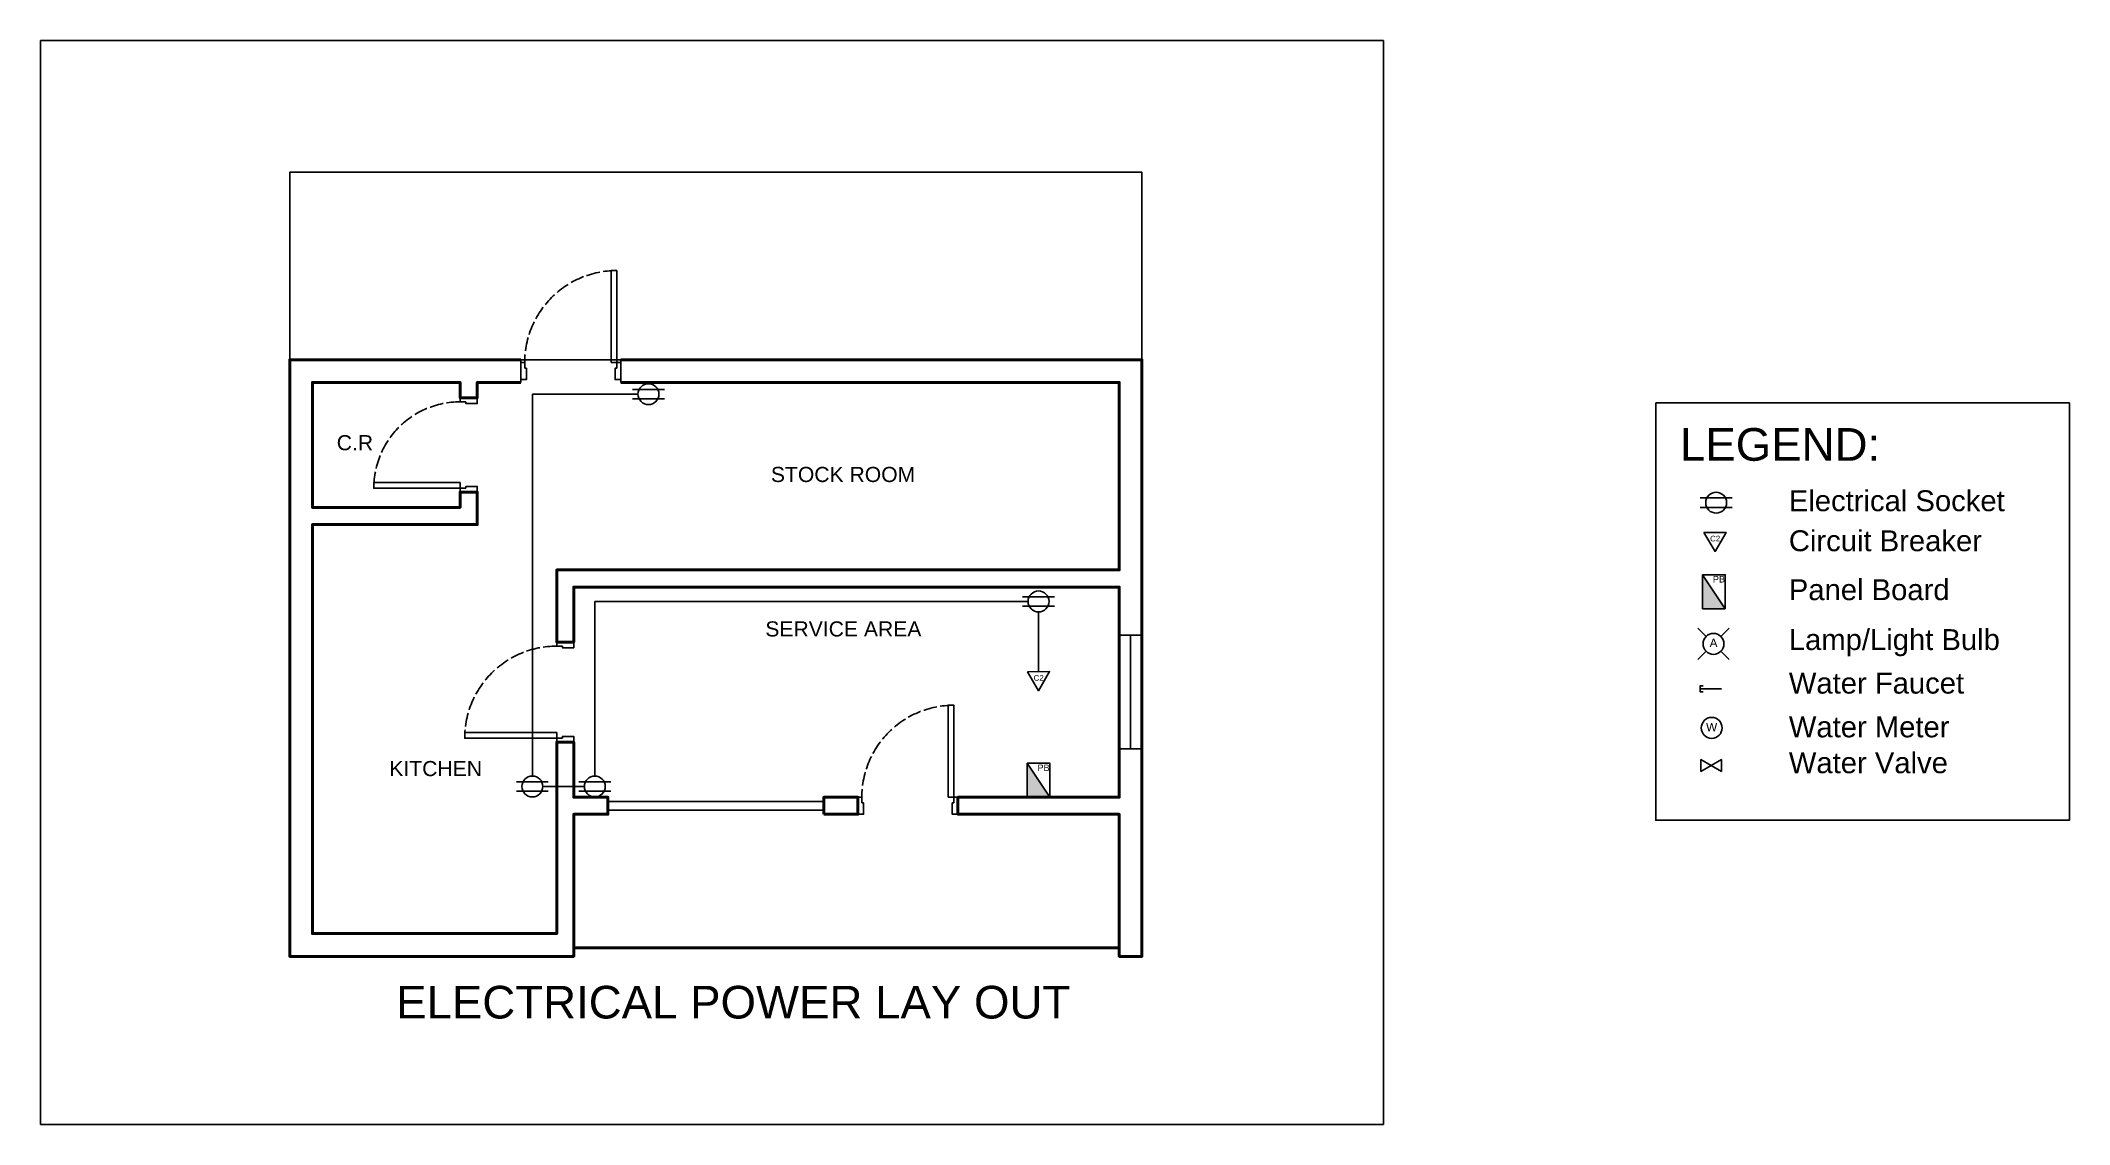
# Model space of a CAD drawing. Header units: centimetres. Extents: x 119643 to 134293, y 52287 to 57994.
# Drawn here: x 132508 to 134293, y 55418 to 56372 of the extents above; entities that cross this region are included whole.
import ezdxf

# ---------------------------------------------------------------- set-up
doc = ezdxf.new("R2010")
doc.units = ezdxf.units.CM
doc.linetypes.add('ACAD_ISO02W100', pattern=[15, 12, -3])
for name, color, linetype in [('doors', 3, 'Continuous'), ('elec light', 40, 'Continuous'), ('elec power', 1, 'Continuous'), ('plastic2', 40, 'Continuous'), ('text', 2, 'Continuous'), ('water line', 120, 'Continuous')]:
    doc.layers.add(name, color=color, linetype=linetype)
doc.layers.add('wall', color=254, linetype='Continuous', lineweight=50)
doc.styles.get("Standard").update_dxf_attribs({"font": 'arial.ttf'})

msp = doc.modelspace()

# ---------------------------------------------------------------- texts
at = {"linetype": 'Continuous'}
for s, p in [('Electrical Socket', (134046.044, 55957.425)), ('Circuit Breaker', (134046.044, 55922.219)), ('Panel Board', (134046.044, 55879.163)), ('Lamp/Light Bulb', (134046.044, 55835.252)), ('Water Faucet', (134046.044, 55796.93)), ('Water Meter', (134046.044, 55758.431)), ('Water Valve', (134046.044, 55726.866))]:
    msp.add_text(s, height=18.39999, dxfattribs=at).set_placement(p)
at = {"color": 0, "linetype": 'Continuous', "attachment_point": 1}
for s, insert, char_height in [('LEGEND:', (133950.208, 56030.565), 28.7365), ('ELECTRICAL POWER LAY OUT', (132820.403, 55539.748), 28.73654)]:
    msp.add_mtext_dynamic_manual_height_columns(s, width=2258.19711, gutter_width=143.683, heights=[0], dxfattribs=dict(at, insert=insert, char_height=char_height))
at = {"layer": 'elec light', "color": 0, "linetype": 'Continuous'}
for s, height, p in [('PB', 5.7404, (133979.201, 55894.668)), ('A', 7.5, (133976.323, 55837.806)), ('PB', 5.7404, (133384.845, 55728.786))]:
    msp.add_text(s, height=height, dxfattribs=at).set_placement(p)
at = {"layer": 'elec power', "color": 0, "linetype": 'Continuous'}
for p in [(133976.711, 55930.822), (133381.43, 55808.243)]:
    msp.add_text('C2', height=5, dxfattribs=at).set_placement(p)
at = {"layer": 'text', "color": 0, "linetype": 'Continuous'}
for s, height, p in [('C.R', 13.3054, (132768.157, 56011.058)), ('STOCK ROOM', 13.3054, (133150.243, 55983.108)), ('SERVICE AREA', 13.30543, (133145.329, 55847.179)), ('KITCHEN', 13.3054, (132814.441, 55724.303))]:
    msp.add_text(s, height=height, dxfattribs=at).set_placement(p)
at = {"layer": 'water line', "color": 0, "linetype": 'Continuous'}
msp.add_text('W', height=7.5, dxfattribs=at).set_placement((133973.18, 55763.644))

# ---------------------------------------------------------------- blocks, each defined once
blk = doc.blocks.new('*U67')
at = {"layer": 'elec light', "color": 0, "linetype": 'Continuous'}
blk.add_line((-5.2, 0), (5.2, 0), dxfattribs=at)
blk = doc.blocks.new('*U69')
at = {"layer": 'elec light', "color": 0, "linetype": 'ByBlock', "lineweight": -2, "transparency": 16777216}
for p, rotation in [((183089.7, 78956.6), 90), ((183075.3, 78942.3), 180), ((183089.7, 78927.9), 270.0000000000001)]:
    blk.add_blockref('*U67', p, dxfattribs=dict(at, rotation=rotation))
blk.add_blockref('*U67', (183104, 78942.3), dxfattribs=at)

# ---------------------------------------------------------------- hatches: boundary and pattern name
at = {"layer": 'elec light', "linetype": 'Continuous'}
h = msp.add_hatch(color=0, dxfattribs=at)
h.dxf.hatch_style = 1
h.paths.add_polyline_path([(133970.14, 55901.577), (133970.14, 55871.577), (133990.14, 55871.577)])
h = msp.add_hatch(color=0, dxfattribs=at)
h.dxf.hatch_style = 1
h.paths.add_polyline_path([(133375.784, 55735.696), (133375.784, 55705.696), (133395.784, 55705.696)])

# ---------------------------------------------------------------- linework, layer by layer
at = {"linetype": 'Continuous'}
for p, q in [((132940.308, 55724.382), (132940.308, 56060.196)), ((133033.28, 56060.446), (132940.558, 56060.446)), ((132995.283, 55724.382), (132995.283, 55877.773)), ((133376.584, 55878.023), (132995.533, 55878.023)), ((132986.083, 55715.182), (132949.508, 55715.182))]:
    msp.add_line(p, q, dxfattribs=at)
at = {"color": 0, "linetype": 'Continuous'}
msp.add_line((133466.784, 55748.196, 91), (133466.784, 55848.196, 91), dxfattribs=at)
msp.add_lwpolyline([(132507.542, 56371.575), (133689.245, 56371.575), (133689.245, 55417.8), (132507.542, 55417.8)], close=True, dxfattribs=at)
msp.add_lwpolyline([(133476.784, 56090.696), (132726.784, 56090.696), (132726.784, 56255.777), (133476.784, 56255.777), (133476.784, 56090.696), (133018.072, 56090.696)], dxfattribs=at)
at = {"linetype": 'Continuous'}
msp.add_lwpolyline([(133928.869, 56052.923), (134292.964, 56052.923), (134292.964, 55685.424), (133928.869, 55685.424)], close=True, dxfattribs=at)
at = {"color": 0, "linetype": 'Continuous', "elevation": 91}
msp.add_lwpolyline([(133456.784, 55848.196), (133476.784, 55848.196), (133476.784, 55748.196), (133456.784, 55748.196)], close=True, dxfattribs=at)
at = {"linetype": 'Continuous'}
for centre in [(132940.558, 56060.196), (132995.533, 55877.773)]:
    msp.add_arc(centre, 0.25, 90, 180, dxfattribs=at)
at = {"layer": 'doors', "color": 0}
for points in [[(133009.572, 56088.196), (133014.572, 56088.196), (133014.572, 56169.196), (133009.572, 56169.196)], [(132933.572, 56083.196), (132933.572, 56088.196), (132930.072, 56088.196), (132930.072, 56073.196), (132935.072, 56073.196), (132935.072, 56083.196)], [(133014.572, 56083.196), (133014.572, 56088.196), (133018.072, 56088.196), (133018.072, 56073.196), (133013.072, 56073.196), (133013.072, 56083.196)], [(132881.784, 56053.696), (132876.784, 56053.696), (132876.784, 56057.196), (132891.784, 56057.196), (132891.784, 56052.196), (132881.784, 56052.196)], [(132876.784, 55982.696), (132800.784, 55982.696), (132800.784, 55977.696), (132876.784, 55977.696)], [(132881.784, 55977.696), (132876.784, 55977.696), (132876.784, 55974.196), (132891.784, 55974.196), (132891.784, 55979.196), (132881.784, 55979.196)], [(132966.784, 55838.696), (132961.784, 55838.696), (132961.784, 55842.196), (132976.784, 55842.196), (132976.784, 55837.196), (132966.784, 55837.196)], [(133306.284, 55705.696), (133311.284, 55705.696), (133311.284, 55786.696), (133306.284, 55786.696)], [(132961.784, 55762.696), (132961.784, 55757.696), (132880.784, 55757.696), (132880.784, 55762.696)], [(132966.784, 55757.696), (132961.784, 55757.696), (132961.784, 55754.196), (132976.784, 55754.196), (132976.784, 55759.196), (132966.784, 55759.196)], [(133230.284, 55700.696), (133230.284, 55705.696), (133226.784, 55705.696), (133226.784, 55690.696), (133231.784, 55690.696), (133231.784, 55700.696)], [(133311.284, 55700.696), (133311.284, 55705.696), (133314.784, 55705.696), (133314.784, 55690.696), (133309.784, 55690.696), (133309.784, 55700.696)]]:
    msp.add_lwpolyline(points, close=True, dxfattribs=at)
at = {"layer": 'doors', "color": 0, "linetype": 'Continuous'}
for points in [[(133006.593, 55694.446), (133196.784, 55694.446), (133196.784, 55701.946), (133006.593, 55701.946)], [(132976.784, 55573.696), (133456.784, 55573.696), (133456.784, 55572.696), (132976.784, 55572.696)]]:
    msp.add_lwpolyline(points, close=True, dxfattribs=at)
at = {"layer": 'doors', "color": 0, "linetype": 'ACAD_ISO02W100'}
for centre, radius in [((133014.572, 56088.196), 81), ((132876.784, 55977.696), 76), ((132961.784, 55757.696), 81), ((133311.284, 55705.696), 81)]:
    msp.add_arc(centre, radius, 90, 180, dxfattribs=at)
at = {"layer": 'elec light', "color": 0, "linetype": 'Continuous'}
for p, q in [((133970.14, 55901.577), (133990.14, 55871.577)), ((133375.784, 55735.696), (133395.784, 55705.696))]:
    msp.add_line(p, q, dxfattribs=at)
for points in [[(133990.14, 55871.577), (133970.14, 55871.577), (133970.14, 55901.577), (133990.14, 55901.577)], [(133395.784, 55705.696), (133375.784, 55705.696), (133375.784, 55735.696), (133395.784, 55735.696)]]:
    msp.add_lwpolyline(points, close=True, dxfattribs=at)
msp.add_circle((133979.708, 55840.671), 9.2, dxfattribs=at)
at = {"layer": 'elec power', "color": 0, "linetype": 'Continuous'}
for p, q in [((133028.495, 56064.599), (133056.465, 56064.599)), ((133028.495, 56056.294), (133056.465, 56056.294)), ((133968.068, 55969.075), (133996.039, 55969.075)), ((133968.068, 55960.77), (133996.039, 55960.77)), ((133371.798, 55882.176), (133399.769, 55882.176)), ((133371.798, 55873.871), (133399.769, 55873.871)), ((133385.784, 55868.823), (133385.784, 55816.214)), ((132926.323, 55719.334), (132954.294, 55719.334)), ((132926.323, 55711.03), (132954.294, 55711.03)), ((132981.298, 55719.334), (133009.268, 55719.334)), ((132981.298, 55711.03), (133009.268, 55711.03))]:
    msp.add_line(p, q, dxfattribs=at)
for points in [[(133971.353, 55938.771), (133981.102, 55921.971), (133990.777, 55938.814)], [(133376.072, 55816.192), (133385.821, 55799.392), (133395.496, 55816.236)]]:
    msp.add_lwpolyline(points, close=True, dxfattribs=at)
for centre in [(133042.48, 56060.446), (133982.054, 55964.922), (133385.784, 55878.023), (132940.308, 55715.182), (132995.283, 55715.182)]:
    msp.add_circle(centre, 9.2, dxfattribs=at)
at = {"layer": 'plastic2', "color": 0, "linetype": 'Continuous'}
for p, q in [((132930.072, 56070.696), (132930.072, 56090.696)), ((133018.072, 56070.696), (133018.072, 56090.696))]:
    msp.add_line(p, q, dxfattribs=at)
at = {"layer": 'wall', "color": 0, "linetype": 'Continuous'}
for points in [[(132930.072, 56070.696), (132891.784, 56070.696), (132891.784, 56057.196), (132876.784, 56057.196), (132876.784, 56070.696), (132746.784, 56070.696), (132746.784, 55960.696), (132876.784, 55960.696), (132876.784, 55974.196), (132891.784, 55974.196), (132891.784, 55945.696), (132746.784, 55945.696), (132746.784, 55585.696), (132961.784, 55585.696), (132961.784, 55754.196), (132976.784, 55754.196), (132976.784, 55705.696), (133006.784, 55705.696), (133006.784, 55690.696), (132976.784, 55690.696), (132976.784, 55565.696), (132726.784, 55565.696), (132726.784, 56090.696), (132930.072, 56090.696)], [(133018.072, 56090.696), (133476.784, 56090.696), (133476.784, 55565.696), (133456.784, 55565.696), (133456.784, 55690.696), (133314.784, 55690.696), (133314.784, 55705.696), (133456.784, 55705.696), (133456.784, 55730.696), (133456.784, 55761.973)], [(133456.784, 55730.696), (133456.784, 55890.696), (132976.784, 55890.696), (132976.784, 55842.196), (132961.784, 55842.196), (132961.784, 55905.696), (133456.784, 55905.696), (133456.784, 56070.696), (133018.072, 56070.696)]]:
    msp.add_lwpolyline(points, dxfattribs=at)
msp.add_lwpolyline([(133196.784, 55690.696), (133226.784, 55690.696), (133226.784, 55705.696), (133196.784, 55705.696)], close=True, dxfattribs=at)
at = {"layer": 'water line', "color": 0, "linetype": 'Continuous'}
msp.add_line((133986.832, 55801.053), (133967.968, 55801.053), dxfattribs=at)
msp.add_lwpolyline([(133970.533, 55798.488), (133967.968, 55798.488), (133967.968, 55803.618), (133970.533, 55803.618)], dxfattribs=at)
for points in [[(133977.637, 55733.693), (133968.616, 55738.901), (133968.616, 55728.485)], [(133977.637, 55733.693), (133986.657, 55738.901), (133986.657, 55728.485)]]:
    msp.add_lwpolyline(points, close=True, dxfattribs=at)
msp.add_circle((133978.161, 55766.734), 9.2, dxfattribs=at)

# ---------------------------------------------------------------- block references
at = {"layer": 'elec light', "color": 0, "linetype": 'Continuous', "rotation": 45}
msp.add_blockref('*U69', (60336.405, -129443.894), dxfattribs=at)

msp.set_redraw_order([(e.dxf.handle, doc.entitydb.next_handle()) for e in msp.query("TEXT MTEXT ATTDEF DIMENSION ARC_DIMENSION")])  # texts and dimensions are drawn at this point

doc.saveas('drawing.dxf')
